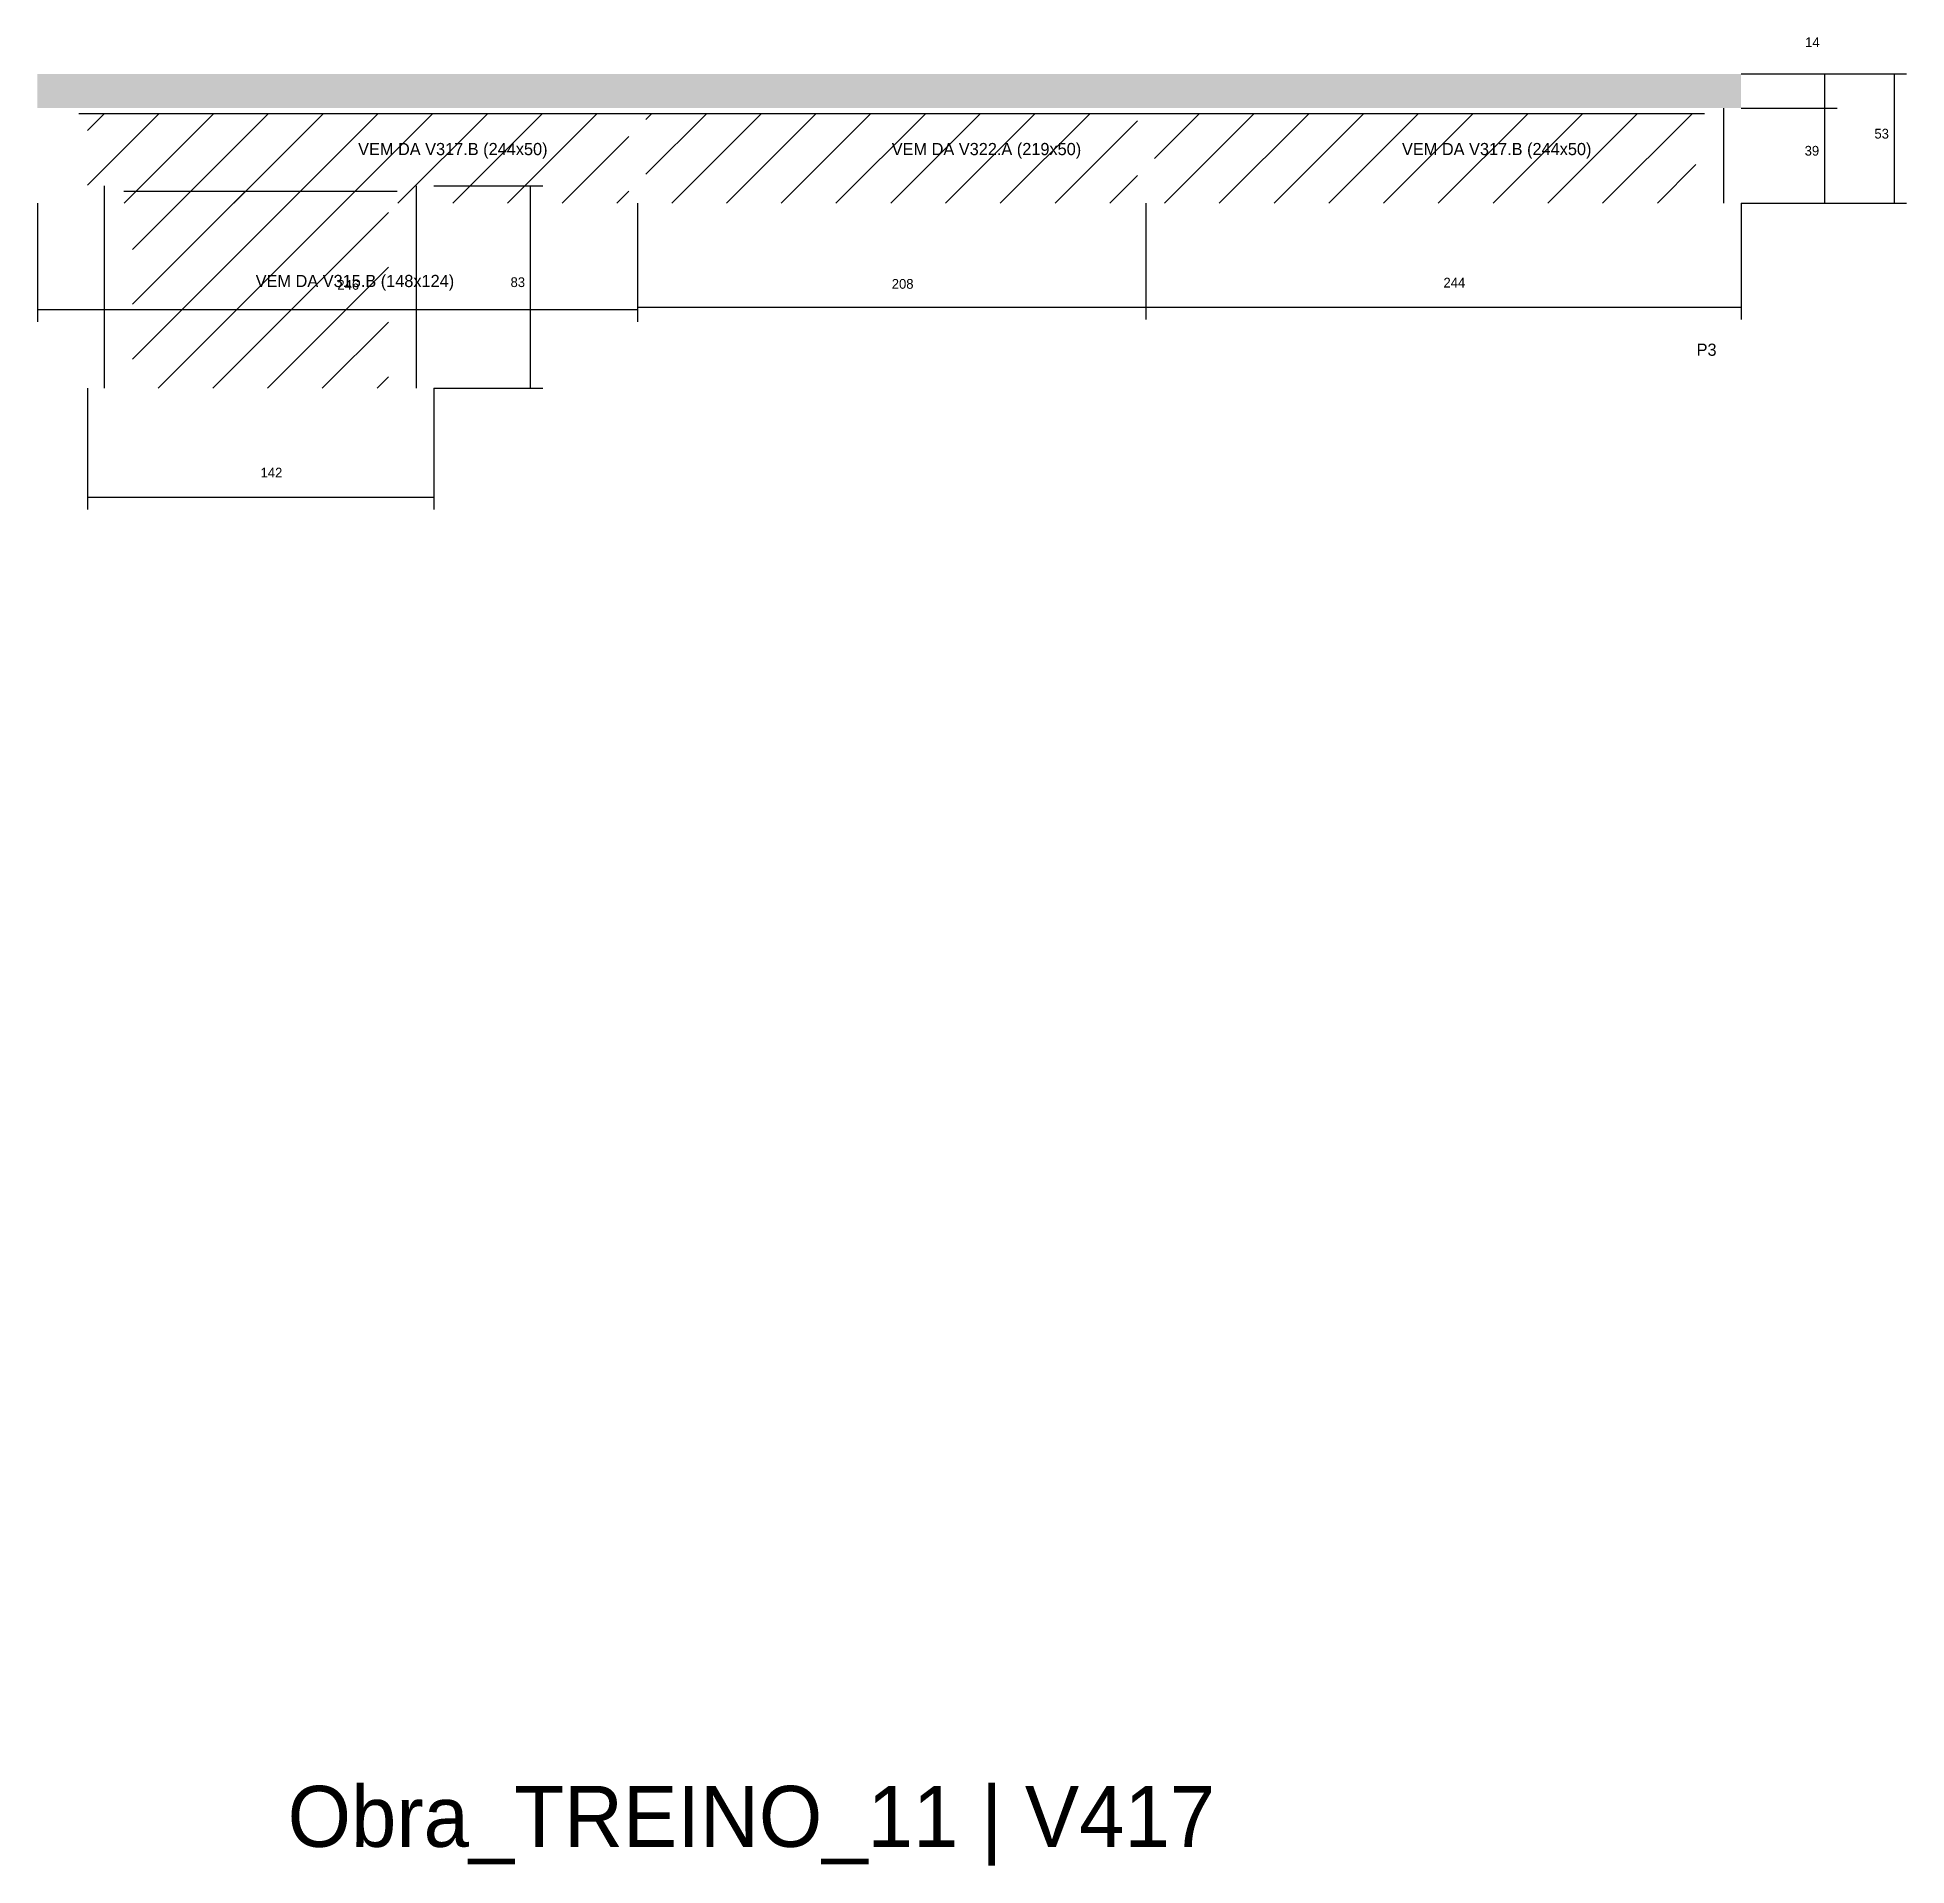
# Model space of a CAD drawing. Header units: metres. Extents: x -2848 to 22762, y -49062 to 1016.
# Drawn here: x 1497 to 2264, y -47418 to -46668 of the extents above; entities that cross this region are included whole.
import ezdxf

# ---------------------------------------------------------------- set-up
doc = ezdxf.new("R2010")
doc.units = ezdxf.units.M
for name, color, linetype in [('COTA', 4, 'Continuous'), ('Hachura', 253, 'Continuous'), ('LABEL_ID', 3, 'Continuous'), ('NOMENCLATURA', 7, 'Continuous'), ('SARR_2.2x7', 40, 'Continuous'), ('Texto Seção', 7, 'Continuous')]:
    doc.layers.add(name, color=color, linetype=linetype)

msp = doc.modelspace()

# ---------------------------------------------------------------- texts
at = {"layer": 'COTA'}
for s, p in [('14', (2222.2, -46671.9)), ('53', (2250.6, -46709.4)), ('39', (2222, -46716.4)), ('246', (1620.4, -46771.4)), ('83', (1691.4, -46770.3)), ('208', (1847.7, -46771)), ('244', (2073.9, -46770.5)), ('142', (1588.9, -46848.4))]:
    msp.add_text(s, height=4, dxfattribs=at).set_placement(p)
at = {"layer": 'LABEL_ID'}
msp.add_text('Obra_TREINO_11 | V417', height=25, dxfattribs=at).set_placement((1600, -47410))
at = {"layer": 'NOMENCLATURA'}
msp.add_text('P3', height=5, dxfattribs=at).set_placement((2177.7, -46798.5))
at = {"layer": 'Texto Seção'}
for s, p in [('VEM DA V317.B^J(244x50)', (1628.9, -46716.2)), ('VEM DA V322.A^J(219x50)', (1847.7, -46716.2)), ('VEM DA V317.B^J(244x50)', (2056.9, -46716.2)), ('VEM DA V315.B^J(148x124)', (1586.9, -46770.3))]:
    msp.add_text(s, height=5, dxfattribs=at).set_placement(p)

# ---------------------------------------------------------------- hatches: boundary and pattern name
at = {"layer": 'COTA'}
h = msp.add_hatch(dxfattribs=at)
h.set_pattern_fill('AR-CONC', scale=0.03)
h.paths.add_polyline_path([(1497.4, -46682.9), (1497.4, -46696.9), (2195.9, -46696.9), (2195.9, -46682.9)])
at = {"layer": 'Hachura'}
h = msp.add_hatch(dxfattribs=at)
h.set_pattern_fill('ANSI31', scale=5)
h.paths.add_polyline_path([(1739.9, -46735.9), (1739.9, -46699.1), (1517.9, -46699.1), (1517.9, -46735.9)])
h = msp.add_hatch(dxfattribs=at)
h.set_pattern_fill('ANSI31', scale=5)
h.paths.add_polyline_path([(1948.4, -46735.9), (1948.4, -46699.1), (1746.9, -46699.1), (1746.9, -46735.9)])
h = msp.add_hatch(dxfattribs=at)
h.set_pattern_fill('ANSI31', scale=5)
h.paths.add_polyline_path([(2177.4, -46735.9), (2177.4, -46699.1), (1955.4, -46699.1), (1955.4, -46735.9)])
h = msp.add_hatch(dxfattribs=at)
h.set_pattern_fill('ANSI31', scale=5)
h.paths.add_polyline_path([(1641.4, -46811.8), (1641.4, -46731), (1536.4, -46731), (1536.4, -46811.8)])

# ---------------------------------------------------------------- linework, layer by layer
at = {"layer": 'COTA'}
for p, q in [((2195.9, -46682.9), (2235.3, -46682.9)), ((2195.9, -46682.9), (2263.8, -46682.9)), ((2230.3, -46696.9), (2230.3, -46682.9)), ((2258.8, -46735.9), (2258.8, -46682.9)), ((2195.9, -46696.9), (2235.3, -46696.9)), ((2195.9, -46696.9), (2235.3, -46696.9)), ((2230.3, -46735.9), (2230.3, -46696.9)), ((1659.9, -46728.8), (1704.6, -46728.8)), ((1699.6, -46811.8), (1699.6, -46728.8)), ((1497.4, -46735.9), (1497.4, -46784.5)), ((1743.4, -46735.9), (1743.4, -46783.6)), ((1743.4, -46735.9), (1743.4, -46784.5)), ((1951.9, -46735.9), (1951.9, -46783.6)), ((1951.9, -46735.9), (1951.9, -46783.6)), ((2195.9, -46735.9), (2195.9, -46783.6)), ((2195.9, -46735.9), (2235.3, -46735.9)), ((2195.9, -46735.9), (2263.8, -46735.9)), ((1497.4, -46779.5), (1743.4, -46779.5)), ((1743.4, -46778.6), (1951.9, -46778.6)), ((1951.9, -46778.6), (2195.9, -46778.6)), ((1517.9, -46811.8), (1517.9, -46861.5)), ((1659.9, -46811.8), (1659.9, -46861.5)), ((1659.9, -46811.8), (1704.6, -46811.8)), ((1517.9, -46856.5), (1659.9, -46856.5))]:
    msp.add_line(p, q, dxfattribs=at)
at = {"layer": 'SARR_2.2x7'}
for p, q in [((1514.4, -46699.1), (1743.4, -46699.1)), ((1743.4, -46699.1), (1951.9, -46699.1)), ((1951.9, -46699.1), (2180.9, -46699.1)), ((2188.9, -46735.9), (2188.9, -46696.9)), ((1524.9, -46811.8), (1524.9, -46728.8)), ((1532.9, -46731), (1644.9, -46731)), ((1652.9, -46811.8), (1652.9, -46728.8))]:
    msp.add_line(p, q, dxfattribs=at)

msp.set_redraw_order([(e.dxf.handle, doc.entitydb.next_handle()) for e in msp.query("TEXT MTEXT ATTDEF DIMENSION ARC_DIMENSION")])  # texts and dimensions are drawn at this point

doc.saveas('drawing.dxf')
